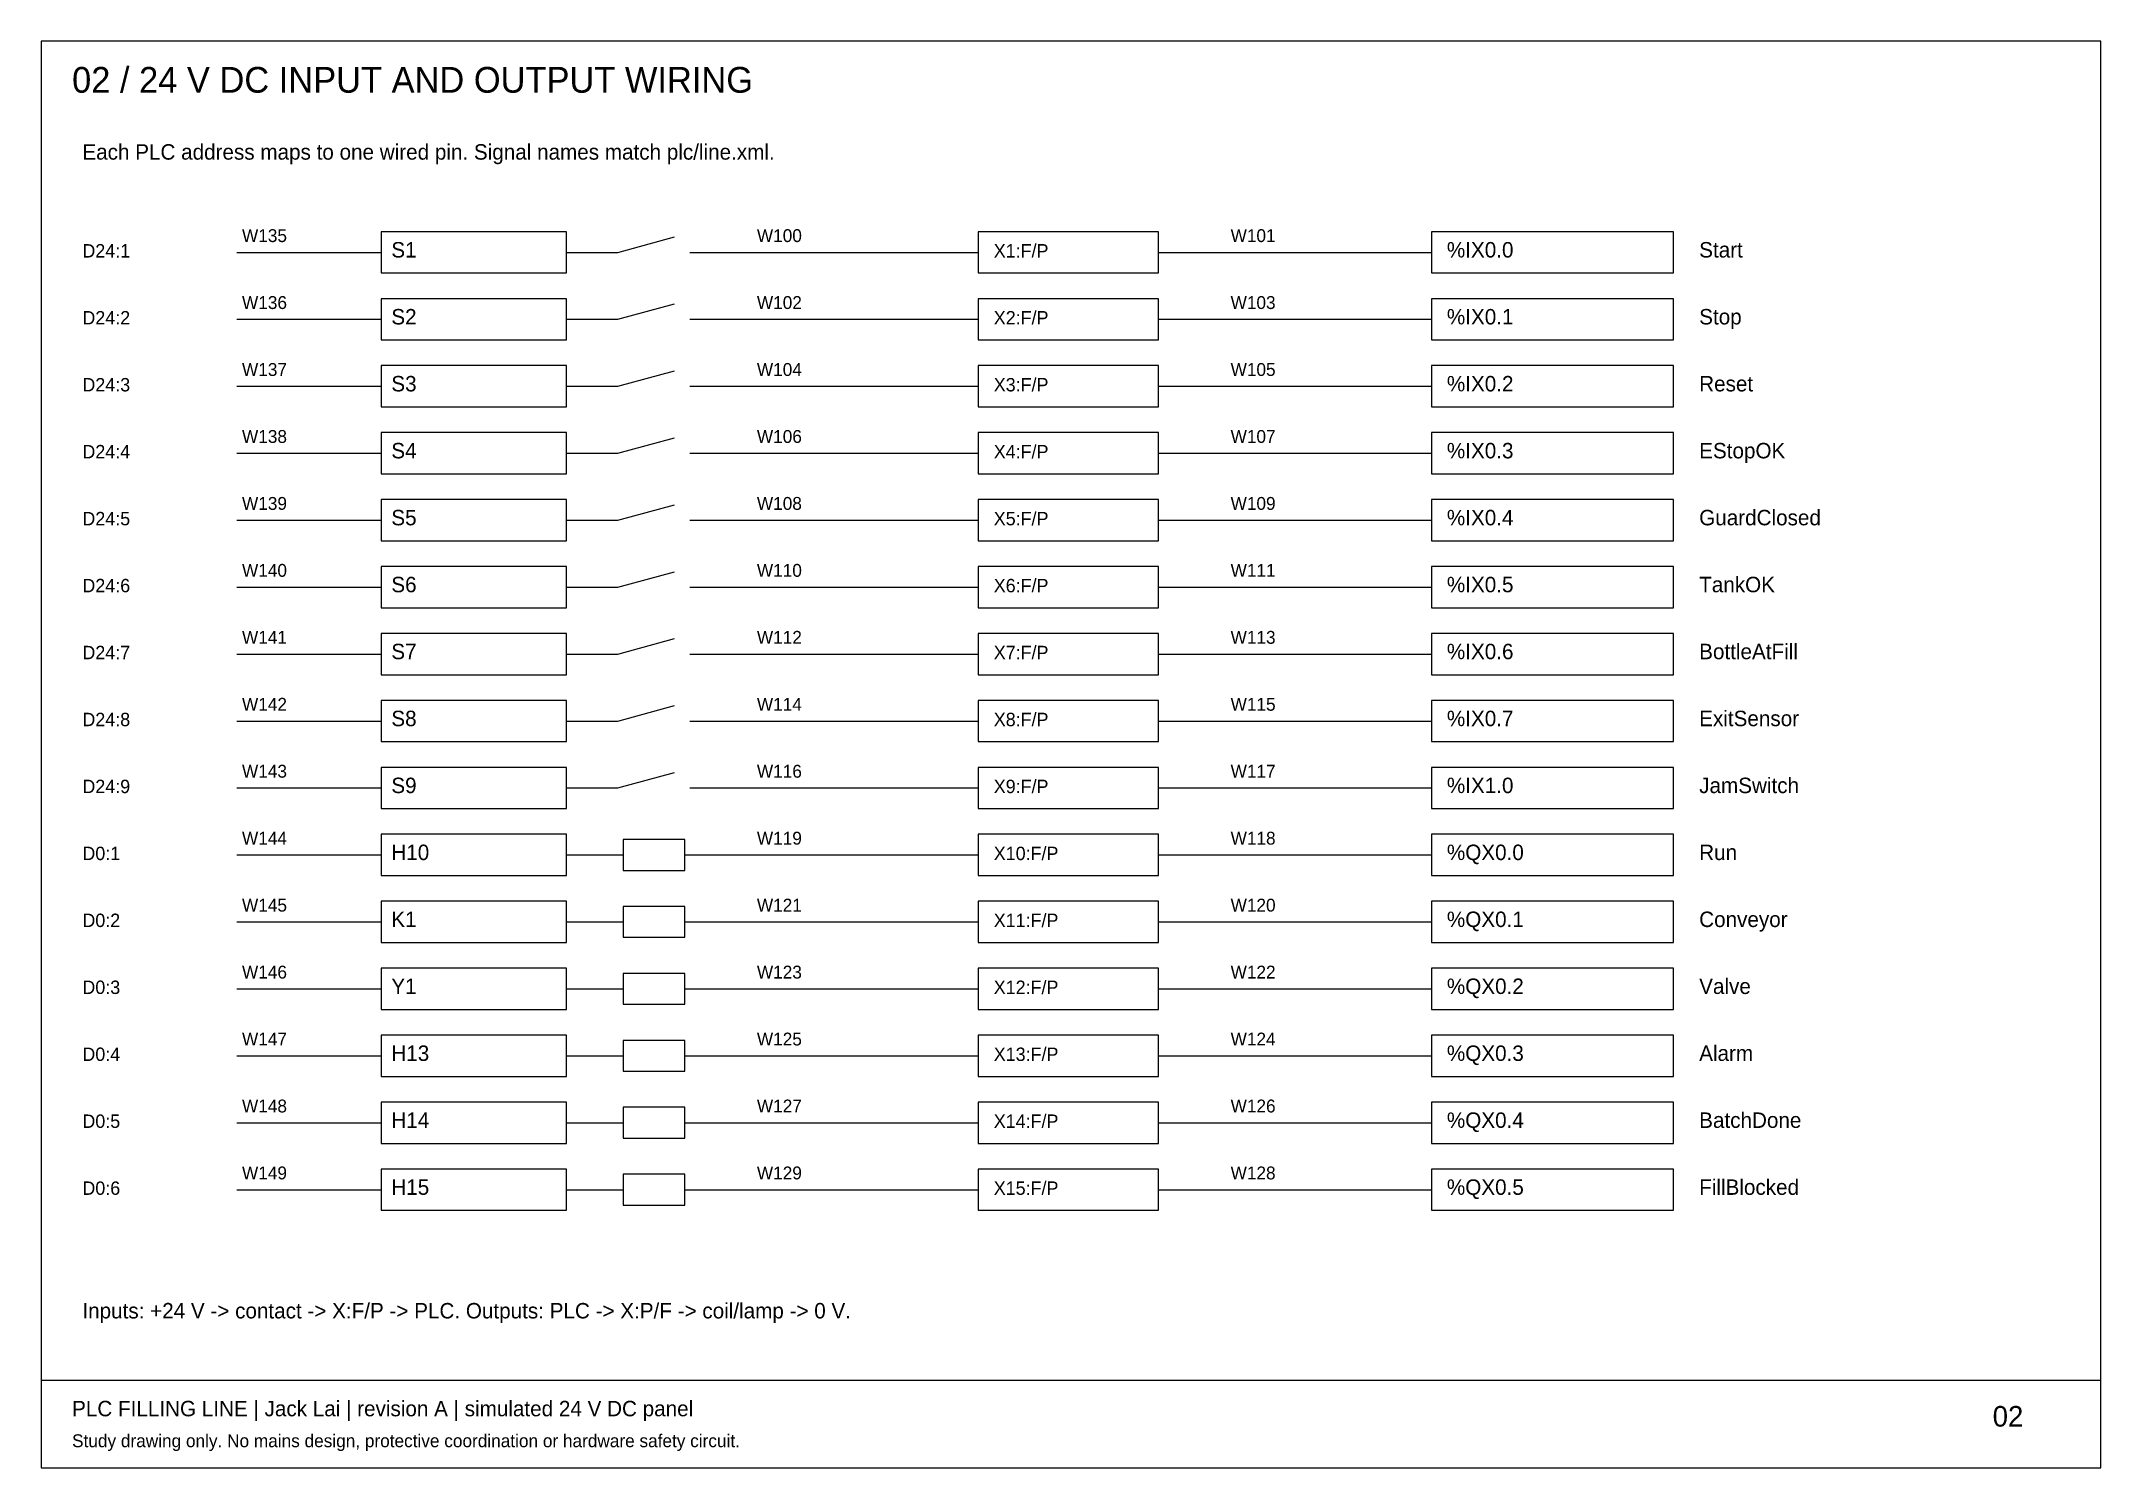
# Model space of a CAD drawing. Header units: millimetres. Extents: x 10 to 2610, y 10 to 287.
# Drawn here: x 450 to 850, y 10 to 287 of the extents above; entities that cross this region are included whole.
import ezdxf

# ---------------------------------------------------------------- set-up
doc = ezdxf.new("R2010")
doc.units = ezdxf.units.MM
doc.layers.add('SHEET_2', color=7, linetype='Continuous')

msp = doc.modelspace()

# ---------------------------------------------------------------- texts
at = {"layer": 'SHEET_2'}
for s, height, p in [('02 / 24 V DC INPUT AND OUTPUT WIRING', 5, (456, 277)), ('Each PLC address maps to one wired pin. Signal names match plc/line.xml.', 3, (458, 264)), ('W135', 2.5, (489, 248)), ('S1', 3, (518, 245)), ('W100', 2.5, (589, 248)), ('W101', 2.5, (681, 248)), ('%IX0.0', 3, (723, 245)), ('Start', 3, (772, 245)), ('D24:1', 2.6, (458, 245)), ('X1:F/P', 2.6, (635, 245)), ('W136', 2.5, (489, 235)), ('W102', 2.5, (589, 235)), ('W103', 2.5, (681, 235)), ('D24:2', 2.6, (458, 232)), ('S2', 3, (518, 232)), ('X2:F/P', 2.6, (635, 232)), ('%IX0.1', 3, (723, 232)), ('Stop', 3, (772, 232)), ('W137', 2.5, (489, 222)), ('W104', 2.5, (589, 222)), ('W105', 2.5, (681, 222)), ('D24:3', 2.6, (458, 219)), ('S3', 3, (518, 219)), ('X3:F/P', 2.6, (635, 219)), ('%IX0.2', 3, (723, 219)), ('Reset', 3, (772, 219)), ('D24:4', 2.6, (458, 206)), ('W138', 2.5, (489, 209)), ('S4', 3, (518, 206)), ('W106', 2.5, (589, 209)), ('X4:F/P', 2.6, (635, 206)), ('W107', 2.5, (681, 209)), ('%IX0.3', 3, (723, 206)), ('EStopOK', 3, (772, 206)), ('W139', 2.5, (489, 196)), ('S5', 3, (518, 193)), ('W108', 2.5, (589, 196)), ('W109', 2.5, (681, 196)), ('%IX0.4', 3, (723, 193)), ('GuardClosed', 3, (772, 193)), ('D24:5', 2.6, (458, 193)), ('X5:F/P', 2.6, (635, 193)), ('W140', 2.5, (489, 183)), ('W110', 2.5, (589, 183)), ('W111', 2.5, (681, 183)), ('D24:6', 2.6, (458, 180)), ('S6', 3, (518, 180)), ('X6:F/P', 2.6, (635, 180)), ('%IX0.5', 3, (723, 180)), ('TankOK', 3, (772, 180)), ('W141', 2.5, (489, 170)), ('W112', 2.5, (589, 170)), ('W113', 2.5, (681, 170)), ('D24:7', 2.6, (458, 167)), ('S7', 3, (518, 167)), ('X7:F/P', 2.6, (635, 167)), ('%IX0.6', 3, (723, 167)), ('BottleAtFill', 3, (772, 167)), ('D24:8', 2.6, (458, 154)), ('W142', 2.5, (489, 157)), ('S8', 3, (518, 154)), ('W114', 2.5, (589, 157)), ('X8:F/P', 2.6, (635, 154)), ('W115', 2.5, (681, 157)), ('%IX0.7', 3, (723, 154)), ('ExitSensor', 3, (772, 154)), ('W143', 2.5, (489, 144)), ('S9', 3, (518, 141)), ('W116', 2.5, (589, 144)), ('W117', 2.5, (681, 144)), ('%IX1.0', 3, (723, 141)), ('JamSwitch', 3, (772, 141)), ('D24:9', 2.6, (458, 141)), ('X9:F/P', 2.6, (635, 141)), ('W144', 2.5, (489, 131)), ('W119', 2.5, (589, 131)), ('W118', 2.5, (681, 131)), ('D0:1', 2.6, (458, 128)), ('H10', 3, (518, 128)), ('X10:F/P', 2.6, (635, 128)), ('%QX0.0', 3, (723, 128)), ('Run', 3, (772, 128)), ('W145', 2.5, (489, 118)), ('W121', 2.5, (589, 118)), ('W120', 2.5, (681, 118)), ('D0:2', 2.6, (458, 115)), ('K1', 3, (518, 115)), ('X11:F/P', 2.6, (635, 115)), ('%QX0.1', 3, (723, 115)), ('Conveyor', 3, (772, 115)), ('D0:3', 2.6, (458, 102)), ('W146', 2.5, (489, 105)), ('Y1', 3, (518, 102)), ('W123', 2.5, (589, 105)), ('X12:F/P', 2.6, (635, 102)), ('W122', 2.5, (681, 105)), ('%QX0.2', 3, (723, 102)), ('Valve', 3, (772, 102)), ('W147', 2.5, (489, 92)), ('H13', 3, (518, 89)), ('W125', 2.5, (589, 92)), ('W124', 2.5, (681, 92)), ('%QX0.3', 3, (723, 89)), ('Alarm', 3, (772, 89)), ('D0:4', 2.6, (458, 89)), ('X13:F/P', 2.6, (635, 89)), ('W148', 2.5, (489, 79)), ('W127', 2.5, (589, 79)), ('W126', 2.5, (681, 79)), ('D0:5', 2.6, (458, 76)), ('H14', 3, (518, 76)), ('X14:F/P', 2.6, (635, 76)), ('%QX0.4', 3, (723, 76)), ('BatchDone', 3, (772, 76)), ('W149', 2.5, (489, 66)), ('W129', 2.5, (589, 66)), ('W128', 2.5, (681, 66)), ('D0:6', 2.6, (458, 63)), ('H15', 3, (518, 63)), ('X15:F/P', 2.6, (635, 63)), ('%QX0.5', 3, (723, 63)), ('FillBlocked', 3, (772, 63)), ('Inputs: +24 V -> contact -> X:F/P -> PLC. Outputs: PLC -> X:P/F -> coil/lamp -> 0 V.', 3, (458, 39)), ('PLC FILLING LINE | Jack Lai | revision A | simulated 24 V DC panel', 3, (456, 20)), ('02', 4, (829, 18)), ('Study drawing only. No mains design, protective coordination or hardware safety circuit.', 2.5, (456, 14))]:
    msp.add_text(s, height=height, dxfattribs=at).set_placement(p)

# ---------------------------------------------------------------- linework, layer by layer
at = {"layer": 'SHEET_2'}
for p, q in [((562, 246), (573, 249)), ((488, 246), (516, 246)), ((552, 246), (562, 246)), ((576, 246), (632, 246)), ((667, 246), (720, 246)), ((562, 233), (573, 236)), ((488, 233), (516, 233)), ((552, 233), (562, 233)), ((576, 233), (632, 233)), ((667, 233), (720, 233)), ((488, 220), (516, 220)), ((552, 220), (562, 220)), ((562, 220), (573, 223)), ((576, 220), (632, 220)), ((667, 220), (720, 220)), ((562, 207), (573, 210)), ((488, 207), (516, 207)), ((552, 207), (562, 207)), ((576, 207), (632, 207)), ((667, 207), (720, 207)), ((562, 194), (573, 197)), ((488, 194), (516, 194)), ((552, 194), (562, 194)), ((576, 194), (632, 194)), ((667, 194), (720, 194)), ((562, 181), (573, 184)), ((488, 181), (516, 181)), ((552, 181), (562, 181)), ((576, 181), (632, 181)), ((667, 181), (720, 181)), ((488, 168), (516, 168)), ((552, 168), (562, 168)), ((562, 168), (573, 171)), ((576, 168), (632, 168)), ((667, 168), (720, 168)), ((562, 155), (573, 158)), ((488, 155), (516, 155)), ((552, 155), (562, 155)), ((576, 155), (632, 155)), ((667, 155), (720, 155)), ((562, 142), (573, 145)), ((488, 142), (516, 142)), ((552, 142), (562, 142)), ((576, 142), (632, 142)), ((667, 142), (720, 142)), ((488, 129), (516, 129)), ((552, 129), (563, 129)), ((575, 129), (632, 129)), ((667, 129), (720, 129)), ((488, 116), (516, 116)), ((552, 116), (563, 116)), ((575, 116), (632, 116)), ((667, 116), (720, 116)), ((488, 103), (516, 103)), ((552, 103), (563, 103)), ((575, 103), (632, 103)), ((667, 103), (720, 103)), ((488, 90), (516, 90)), ((552, 90), (563, 90)), ((575, 90), (632, 90)), ((667, 90), (720, 90)), ((488, 77), (516, 77)), ((552, 77), (563, 77)), ((575, 77), (632, 77)), ((667, 77), (720, 77)), ((488, 64), (516, 64)), ((552, 64), (563, 64)), ((575, 64), (632, 64)), ((667, 64), (720, 64)), ((450, 27), (850, 27))]:
    msp.add_line(p, q, dxfattribs=at)
for points in [[(450, 10), (850, 10), (850, 287), (450, 287)], [(516, 242), (552, 242), (552, 250), (516, 250)], [(632, 242), (667, 242), (667, 250), (632, 250)], [(720, 242), (767, 242), (767, 250), (720, 250)], [(516, 229), (552, 229), (552, 237), (516, 237)], [(632, 229), (667, 229), (667, 237), (632, 237)], [(720, 229), (767, 229), (767, 237), (720, 237)], [(516, 216), (552, 216), (552, 224), (516, 224)], [(632, 216), (667, 216), (667, 224), (632, 224)], [(720, 216), (767, 216), (767, 224), (720, 224)], [(516, 203), (552, 203), (552, 211), (516, 211)], [(632, 203), (667, 203), (667, 211), (632, 211)], [(720, 203), (767, 203), (767, 211), (720, 211)], [(516, 190), (552, 190), (552, 198), (516, 198)], [(632, 190), (667, 190), (667, 198), (632, 198)], [(720, 190), (767, 190), (767, 198), (720, 198)], [(516, 177), (552, 177), (552, 185), (516, 185)], [(632, 177), (667, 177), (667, 185), (632, 185)], [(720, 177), (767, 177), (767, 185), (720, 185)], [(516, 164), (552, 164), (552, 172), (516, 172)], [(632, 164), (667, 164), (667, 172), (632, 172)], [(720, 164), (767, 164), (767, 172), (720, 172)], [(516, 151), (552, 151), (552, 159), (516, 159)], [(632, 151), (667, 151), (667, 159), (632, 159)], [(720, 151), (767, 151), (767, 159), (720, 159)], [(516, 138), (552, 138), (552, 146), (516, 146)], [(632, 138), (667, 138), (667, 146), (632, 146)], [(720, 138), (767, 138), (767, 146), (720, 146)], [(516, 125), (552, 125), (552, 133), (516, 133)], [(563, 126), (575, 126), (575, 132), (563, 132)], [(632, 125), (667, 125), (667, 133), (632, 133)], [(720, 125), (767, 125), (767, 133), (720, 133)], [(516, 112), (552, 112), (552, 120), (516, 120)], [(632, 112), (667, 112), (667, 120), (632, 120)], [(720, 112), (767, 112), (767, 120), (720, 120)], [(563, 113), (575, 113), (575, 119), (563, 119)], [(516, 99), (552, 99), (552, 107), (516, 107)], [(563, 100), (575, 100), (575, 106), (563, 106)], [(632, 99), (667, 99), (667, 107), (632, 107)], [(720, 99), (767, 99), (767, 107), (720, 107)], [(516, 86), (552, 86), (552, 94), (516, 94)], [(563, 87), (575, 87), (575, 93), (563, 93)], [(632, 86), (667, 86), (667, 94), (632, 94)], [(720, 86), (767, 86), (767, 94), (720, 94)], [(516, 73), (552, 73), (552, 81), (516, 81)], [(563, 74), (575, 74), (575, 80), (563, 80)], [(632, 73), (667, 73), (667, 81), (632, 81)], [(720, 73), (767, 73), (767, 81), (720, 81)], [(516, 60), (552, 60), (552, 68), (516, 68)], [(632, 60), (667, 60), (667, 68), (632, 68)], [(720, 60), (767, 60), (767, 68), (720, 68)], [(563, 61), (575, 61), (575, 67), (563, 67)]]:
    msp.add_lwpolyline(points, close=True, dxfattribs=at)

msp.set_redraw_order([(e.dxf.handle, doc.entitydb.next_handle()) for e in msp.query("TEXT MTEXT ATTDEF DIMENSION ARC_DIMENSION")])  # texts and dimensions are drawn at this point

doc.saveas('drawing.dxf')
